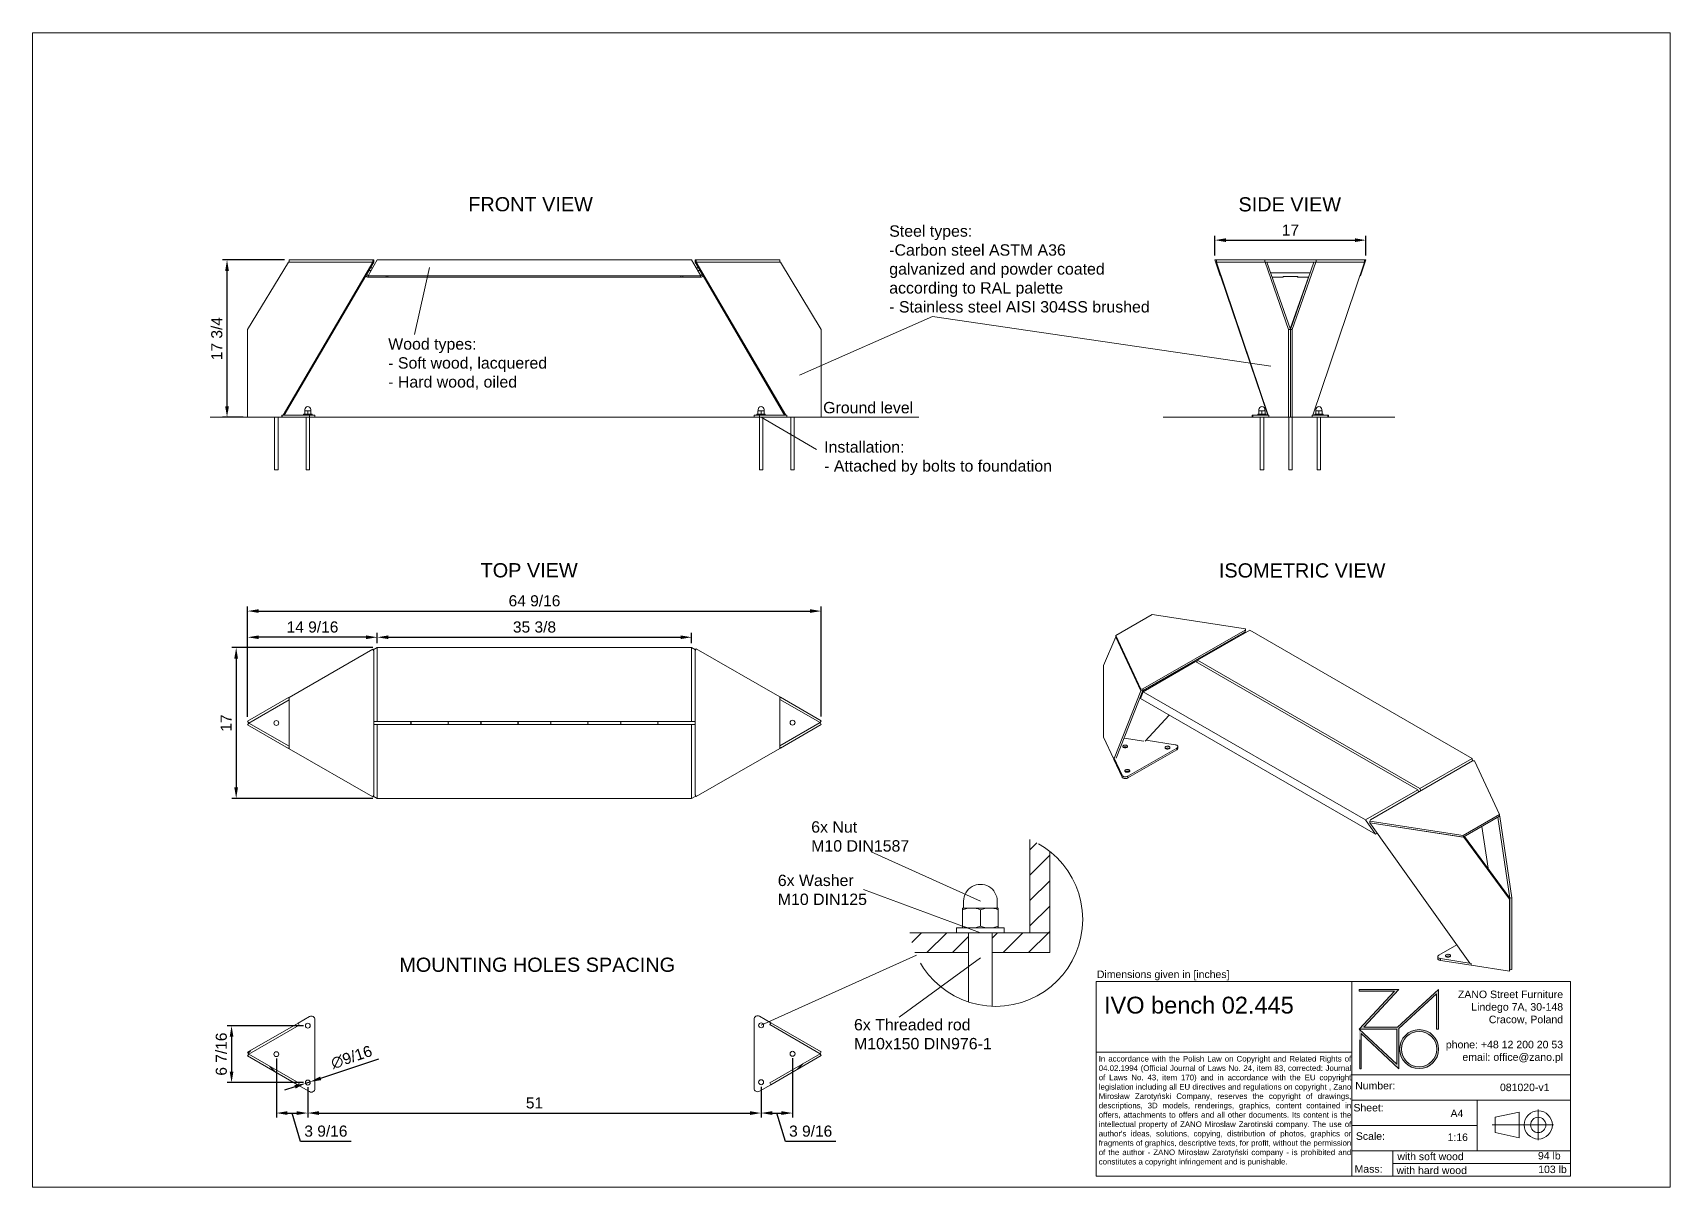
# Paper-space layout 'US' of a CAD drawing. Header units: inches. Extents: x -208 to -3, y -9 to 1.
# Drawn here: x -14.87 to -3.35, y -7.17 to 0.95 of the extents above; entities outside this region: 1.
# The model-space entities are those that its viewports show. They can reach past a viewport. Long polylines and large blocks are cut down to what shows.
import ezdxf

# ---------------------------------------------------------------- set-up
doc = ezdxf.new("R2010")
doc.units = ezdxf.units.IN
doc.linetypes.add('HIDDEN', pattern=[1.905, 1.27, -0.635])
for name, color, linetype, lineweight in [('ZANO_O', 10, 'Continuous', 0), ('ZANO_R', 7, 'Continuous', 0), ('ZANO_R_przerywana', 250, 'HIDDEN', 0), ('ZANO_W', 1, 'Continuous', 0)]:
    doc.layers.add(name, color=color, linetype=linetype, lineweight=lineweight)
doc.layers.add('ZANO_P', color=7, linetype='Continuous', lineweight=0, true_color=0xffffff)
doc.styles.get("Standard").update_dxf_attribs({"font": 'arial.ttf'})
doc.dimstyles.new('amerykanie', dxfattribs={"dimtxt": 50, "dimasz": 50, "dimexe": 0.5, "dimexo": 0.5, "dimgap": 1, "dimtad": 1, "dimdec": 0, "dimzin": 0, "dimlunit": 5, "dimtxsty": 'Standard', "dimcen": 0.09, "dimclrd": 1, "dimclre": 1, "dimclrt": 1, "dimazin": 0, "dimtfac": 1, "dimtdec": 0, "dimtmove": 0, "dimatfit": 3, "dimfxl": 1, "dimtzin": 0, "dimarcsym": 1})
pattern_1 = [(45, (-6.725, -6.371), (-7.9546, 7.9546), []), (45, (-4.074, -6.371), (-7.9546, 7.9546), []), (45, (-1.422, -6.371), (-7.9546, 7.9546), []), (45, (1.229, -6.371), (-7.9546, 7.9546), [])]
pattern_2 = [(135, (-6.725, -6.371), (-7.9546, -7.9546), []), (135, (-6.725, -3.72), (-7.9546, -7.9546), []), (135, (-6.725, -1.068), (-7.9546, -7.9546), []), (135, (-6.725, 1.583), (-7.9546, -7.9546), [])]

psp = doc.layouts.new('US')

# ---------------------------------------------------------------- texts
at = {"layer": 'ZANO_O', "attachment_point": 1}
for s, insert, char_height, width in [('FRONT VIEW', (-11.802, -0.204), 0.1, 1.04774), ('SIDE VIEW', (-6.383, -0.205), 0.1, 1.0012), ('\\pxql;Steel types:\\P-Carbon steel ASTM A36\\Pgalvanized and powder coated\\Paccording to RAL palette\\P- Stainless steel AISI 304SS brushed', (-8.84, -0.403), 0.08, 1.93979), ('\\pxql;Wood types:\\P- Soft wood, lacquered\\P- Hard wood, oiled', (-12.365, -1.198), 0.08, 1.37907), ('Ground level', (-9.305, -1.646), 0.08, 0.78457), ('\\pxql;Installation:\\P- Attached by bolts to foundation', (-9.298, -1.923), 0.08, 1.81828), ('TOP VIEW', (-11.715, -2.781), 0.1, 0.86231), ('ISOMETRIC VIEW', (-6.521, -2.782), 0.1, 1.49258), ('6x Nut \\PM10 DIN1587', (-9.389, -4.598), 0.08, 0.89262), ('6x Washer \\PM10 DIN125', (-9.624, -4.974), 0.08, 0.85429), ('MOUNTING HOLES SPACING', (-12.287, -5.558), 0.1, 2.09064), ('6x Threaded rod \\PM10x150 DIN976-1', (-9.088, -5.99), 0.08, 1.01516)]:
    psp.add_mtext(s, dxfattribs=dict(at, insert=insert, char_height=char_height, width=width))
at = {"layer": 'ZANO_R', "attachment_point": 1}
for s, insert, char_height, width in [('Dimensions given in [inches]', (-7.379, -5.649), 0.05269, 1.79436), ('\\pxql;IVO bench 02.445', (-7.329, -5.833), 0.11856, 1.7443), ('\\pxqr;ZANO Street Furniture\\PLindego 7A, 30-148\\PCracow, Poland\\P\\Pphone: +48 12 200 20 53\\Pemail: office@zano.pl', (-5.149, -5.79), 0.05298, 1.04998), ("\\pxqj;In accordance with the Polish Law on Copyright and Related Rights of 04.02.1994 (Official Journal of Laws No. 24, item 83, corrected: Journal of Laws No. 43, item 170) and in accordance with the EU copyright legislation including all EU directives and regulations on copyright , Zano Mirosław Zarotyński Company, reserves the copyright of drawings, descriptions, 3D models, renderings, graphics, content contained in offers, attachments to offers and all other documents. Its content is the intellectual property of ZANO Miroslaw Zarotinski company. The use of author's ideas, solutions, copying, distribution of photos, graphics or fragments of graphics, descriptive texts, for profit, without the permission of the author - ZANO Mirosław Zarotyński company - is prohibited and constitutes a copyright infringement and is punishable.", (-7.366, -6.25), 0.039516, 1.77136), ('Number:', (-5.562, -6.433), 0.0527, 254.32319), ('081020-v1', (-4.543, -6.445), 0.0527, 0.49653), ('Sheet:', (-5.574, -6.588), 0.0527, 254.32319), ('A4', (-4.891, -6.628), 0.0527, 0.18637), ('Scale:', (-5.557, -6.788), 0.0527, 254.32319), ('1:16', (-4.912, -6.796), 0.0527, 0.20756), ('Mass:', (-5.566, -7.019), 0.0527, 254.32319), ('with hard wood', (-5.271, -7.029), 0.05269, 0.89713), ('with soft wood', (-5.265, -6.931), 0.05269, 1.21824), ('94 lb', (-4.276, -6.926), 0.0527, 0.22908), ('103 lb', (-4.274, -7.022), 0.0527, 0.22731)]:
    psp.add_mtext(s, dxfattribs=dict(at, insert=insert, char_height=char_height, width=width))

msp = doc.modelspace()

# ---------------------------------------------------------------- blocks, each defined once
blk = doc.blocks.new('*D358')
at = {"layer": 'ZANO_W', "color": 1, "lineweight": -2}
for p, q in [((10.16, 103.71), (3.18, 103.71)), ((3.68, 87.24), (3.68, 102.46)), ((5.5, 85.99), (3.18, 85.99))]:
    blk.add_line(p, q, dxfattribs=at)
at = {"layer": 'ZANO_W', "color": 1}
for points in [[(3.89, 102.46), (3.47, 102.46), (3.68, 103.71)], [(3.47, 87.24), (3.89, 87.24), (3.68, 85.99)]]:
    blk.add_solid(points, dxfattribs=at)
at = {"layer": 'ZANO_W', "color": 1, "insert": (2.53, 94.85), "char_height": 1.25, "attachment_point": 5, "rotation": 90}
blk.add_mtext('17 3/4', dxfattribs=at)
blk = doc.blocks.new('*D359')
at = {"layer": 'ZANO_W', "color": 1, "lineweight": -2}
for p, q in [((20.59, 60.56), (20.59, 61.71)), ((21.84, 61.21), (54.73, 61.21)), ((55.98, 60.56), (55.98, 61.71))]:
    blk.add_line(p, q, dxfattribs=at)
at = {"layer": 'ZANO_W', "color": 1}
for points in [[(21.84, 61.42), (21.84, 61.01), (20.59, 61.21)], [(54.73, 61.01), (54.73, 61.42), (55.98, 61.21)]]:
    blk.add_solid(points, dxfattribs=at)
at = {"layer": 'ZANO_W', "color": 1, "insert": (38.29, 62.36), "char_height": 1.25, "attachment_point": 5}
blk.add_mtext('35 3/8', dxfattribs=at)
blk = doc.blocks.new('*D360')
at = {"layer": 'ZANO_W', "color": 1, "lineweight": -2}
for p, q in [((6, 52.26), (6, 64.66)), ((70.57, 52.3), (70.57, 64.66)), ((7.25, 64.16), (69.32, 64.16))]:
    blk.add_line(p, q, dxfattribs=at)
at = {"layer": 'ZANO_W', "color": 1}
for points in [[(7.25, 64.37), (7.25, 63.96), (6, 64.16)], [(69.32, 63.96), (69.32, 64.37), (70.57, 64.16)]]:
    blk.add_solid(points, dxfattribs=at)
at = {"layer": 'ZANO_W', "color": 1, "insert": (38.29, 65.31), "char_height": 1.25, "attachment_point": 5}
blk.add_mtext('64 9/16', dxfattribs=at)
blk = doc.blocks.new('*D361')
at = {"layer": 'ZANO_W', "color": 1, "lineweight": -2}
for p, q in [((20.09, 60.06), (4.21, 60.06)), ((4.71, 58.81), (4.71, 44.3)), ((20.09, 43.05), (4.21, 43.05))]:
    blk.add_line(p, q, dxfattribs=at)
at = {"layer": 'ZANO_W', "color": 1}
for points in [[(4.91, 58.81), (4.5, 58.81), (4.71, 60.06)], [(4.5, 44.3), (4.91, 44.3), (4.71, 43.05)]]:
    blk.add_solid(points, dxfattribs=at)
at = {"layer": 'ZANO_W', "color": 1, "insert": (3.58, 51.55), "char_height": 1.25, "attachment_point": 5, "rotation": 90}
blk.add_mtext('17', dxfattribs=at)
blk = doc.blocks.new('*D362')
at = {"layer": 'ZANO_W', "color": 1, "lineweight": -2}
for p, q in [((20.73, 13.68), (14.22, 11.53)), ((12.51, 10.97), (13.04, 11.14)), ((11.33, 10.58), (10.14, 10.19))]:
    blk.add_line(p, q, dxfattribs=at)
at = {"layer": 'ZANO_W', "color": 1}
for points in [[(14.16, 11.73), (14.29, 11.33), (13.04, 11.14)], [(11.39, 10.38), (11.26, 10.77), (12.51, 10.97)]]:
    blk.add_solid(points, dxfattribs=at)
at = {"layer": 'ZANO_W', "color": 1, "insert": (17.7, 13.91), "char_height": 1.25, "attachment_point": 5, "rotation": 18.2447}
blk.add_mtext('∅9/16', dxfattribs=at)
blk = doc.blocks.new('*D363')
at = {"layer": 'ZANO_W', "color": 1, "lineweight": -2}
for p, q in [((12.27, 17.46), (3.69, 17.46)), ((4.19, 16.21), (4.19, 12.3)), ((12.27, 11.05), (3.69, 11.05))]:
    blk.add_line(p, q, dxfattribs=at)
at = {"layer": 'ZANO_W', "color": 1}
for points in [[(4.4, 16.21), (3.98, 16.21), (4.19, 17.46)], [(3.98, 12.3), (4.4, 12.3), (4.19, 11.05)]]:
    blk.add_solid(points, dxfattribs=at)
at = {"layer": 'ZANO_W', "color": 1, "insert": (3.04, 14.26), "char_height": 1.25, "attachment_point": 5, "rotation": 90}
blk.add_mtext('6 7/16', dxfattribs=at)
blk = doc.blocks.new('*D364')
at = {"layer": 'ZANO_W', "color": 1, "lineweight": -2}
for p, q in [((9.23, 13.76), (9.23, 7.12)), ((12.77, 10.55), (12.77, 7.12)), ((10.48, 7.62), (11.52, 7.62)), ((11.96, 4.43), (11, 7.62)), ((17.66, 4.43), (11.96, 4.43))]:
    blk.add_line(p, q, dxfattribs=at)
at = {"layer": 'ZANO_W', "color": 1}
for points in [[(10.48, 7.83), (10.48, 7.41), (9.23, 7.62)], [(11.52, 7.41), (11.52, 7.83), (12.77, 7.62)]]:
    blk.add_solid(points, dxfattribs=at)
at = {"layer": 'ZANO_W', "color": 1, "insert": (14.81, 5.58), "char_height": 1.25, "attachment_point": 5}
blk.add_mtext('3 9/16', dxfattribs=at)
blk = doc.blocks.new('*D365')
at = {"layer": 'ZANO_W', "color": 1, "lineweight": -2}
for p, q in [((12.77, 10.55), (12.77, 7.12)), ((63.8, 10.59), (63.8, 7.12)), ((14.02, 7.62), (62.55, 7.62))]:
    blk.add_line(p, q, dxfattribs=at)
at = {"layer": 'ZANO_W', "color": 1}
for points in [[(14.02, 7.83), (14.02, 7.41), (12.77, 7.62)], [(62.55, 7.41), (62.55, 7.83), (63.8, 7.62)]]:
    blk.add_solid(points, dxfattribs=at)
at = {"layer": 'ZANO_W', "color": 1, "insert": (38.29, 8.76), "char_height": 1.25, "attachment_point": 5}
blk.add_mtext('51', dxfattribs=at)
blk = doc.blocks.new('*D366')
at = {"layer": 'ZANO_W', "color": 1, "lineweight": -2}
for p, q in [((67.34, 13.8), (67.34, 7.12)), ((63.8, 10.59), (63.8, 7.12)), ((65.05, 7.62), (66.09, 7.62)), ((66.53, 4.43), (65.57, 7.62)), ((72.23, 4.43), (66.53, 4.43))]:
    blk.add_line(p, q, dxfattribs=at)
at = {"layer": 'ZANO_W', "color": 1}
for points in [[(65.05, 7.83), (65.05, 7.41), (63.8, 7.62)], [(66.09, 7.41), (66.09, 7.83), (67.34, 7.62)]]:
    blk.add_solid(points, dxfattribs=at)
at = {"layer": 'ZANO_W', "color": 1, "insert": (69.38, 5.58), "char_height": 1.25, "attachment_point": 5}
blk.add_mtext('3 9/16', dxfattribs=at)
blk = doc.blocks.new('*D367')
at = {"layer": 'ZANO_W', "color": 1, "lineweight": -2}
for p, q in [((114.88, 104.21), (114.88, 106.44)), ((116.13, 105.94), (130.64, 105.94)), ((131.89, 104.21), (131.89, 106.44))]:
    blk.add_line(p, q, dxfattribs=at)
at = {"layer": 'ZANO_W', "color": 1}
for points in [[(116.13, 106.15), (116.13, 105.73), (114.88, 105.94)], [(130.64, 105.73), (130.64, 106.15), (131.89, 105.94)]]:
    blk.add_solid(points, dxfattribs=at)
at = {"layer": 'ZANO_W', "color": 1, "insert": (123.38, 107.07), "char_height": 1.25, "attachment_point": 5}
blk.add_mtext('17', dxfattribs=at)
blk = doc.blocks.new('*D368')
at = {"layer": 'ZANO_W', "color": 1, "lineweight": -2}
for p, q in [((6, 52.26), (6, 61.71)), ((19.34, 61.21), (7.25, 61.21)), ((20.59, 60.56), (20.59, 61.71))]:
    blk.add_line(p, q, dxfattribs=at)
at = {"layer": 'ZANO_W', "color": 1}
for points in [[(7.25, 61.42), (7.25, 61.01), (6, 61.21)], [(19.34, 61.01), (19.34, 61.42), (20.59, 61.21)]]:
    blk.add_solid(points, dxfattribs=at)
at = {"layer": 'ZANO_W', "color": 1, "insert": (13.3, 62.36), "char_height": 1.25, "attachment_point": 5}
blk.add_mtext('14 9/16', dxfattribs=at)

# ---------------------------------------------------------------- dimensions: what is measured, and where the dimension line sits
at = {"layer": 'ZANO_W'}
for base, p1, p2, picture, middle in [((131.88697, 105.94101), (114.87975, 103.70699), (131.88697, 103.70699), '*D367', (123.38336, 107.06857)), ((70.56939, 64.1635), (6.00239, 51.75783), (70.56939, 51.7972), '*D360', (38.28589, 65.30982)), ((6.00239, 61.21496), (20.58935, 60.05688), (6.00239, 51.75783), '*D368', (13.29587, 62.36128)), ((55.98244, 61.21496), (20.58935, 60.05688), (55.98244, 60.05688), '*D359', (38.28589, 62.3617)), ((12.77396, 7.62156), (9.23079, 14.25905), (12.77396, 11.05409), '*D364', (12.45945, 5.57807)), ((67.341, 7.62156), (63.79783, 11.09346), (67.341, 14.29842), '*D366', (67.02648, 5.57807)), ((63.79783, 7.62156), (12.77396, 11.05409), (63.79783, 11.09346), '*D365', (38.28589, 8.75977))]:
    dim = msp.add_linear_dim(base=base, p1=p1, p2=p2, dimstyle='amerykanie', override={"dimtxt": 1.25, "dimasz": 1.25, "dimgap": 0.5, "dimdec": 4, "dimaunit": 1, "dimadec": 1, "dimtdec": 4, "dimtmove": 1, "dimfrac": 2}, dxfattribs=at)
    dim.commit()
    dim.dimension.update_dxf_attribs({"geometry": picture, "text_midpoint": middle})
for base, p1, p2, picture, middle in [((3.6813, 103.70699), (6.00239, 85.98702), (10.65702, 103.70699), '*D358', (2.53456, 94.847)), ((4.70569, 43.04966), (20.58935, 60.05688), (20.58935, 43.04966), '*D361', (3.57813, 51.55327)), ((4.18775, 11.05409), (12.77396, 17.464), (12.77396, 11.05409), '*D363', (3.04143, 14.25905))]:
    dim = msp.add_linear_dim(base=base, p1=p1, p2=p2, angle=90, dimstyle='amerykanie', override={"dimtxt": 1.25, "dimasz": 1.25, "dimgap": 0.5, "dimdec": 4, "dimaunit": 1, "dimadec": 1, "dimtdec": 4, "dimtmove": 1, "dimfrac": 2}, dxfattribs=at)
    dim.commit()
    dim.dimension.update_dxf_attribs({"geometry": picture, "text_midpoint": middle})
dim = msp.add_diameter_dim_2p(p1=(12.51224, 10.96782), p2=(13.03569, 11.14037), dimstyle='amerykanie', override={"dimtxt": 1.25, "dimasz": 1.25, "dimgap": 0.5, "dimdec": 4, "dimaunit": 1, "dimadec": 1, "dimtdec": 4, "dimtmove": 1, "dimfrac": 2}, dxfattribs=at)
dim.commit()
dim.dimension.update_dxf_attribs({"geometry": '*D362', "text_midpoint": (17.70484, 13.91482)})

# ---------------------------------------------------------------- hatches: boundary and pattern name
at = {"layer": 'ZANO_R'}
h = msp.add_hatch(dxfattribs=at)
h.set_pattern_fill('DIN 201 stal i żeliwo stalowe', color=256, scale=0.590528, style=0, pattern_type=2)
h.set_pattern_definition(pattern_1)
h.paths.add_polyline_path([(11.80105, 17.53871), (11.68294, 17.74328), (6.00239, 14.46361), (6.1205, 14.25905)], flags=0)
h = msp.add_hatch(dxfattribs=at)
h.set_pattern_fill('DIN 201 stal i żeliwo stalowe', color=256, scale=0.590528, angle=90, style=0, pattern_type=2)
h.set_pattern_definition(pattern_2)
h.paths.add_polyline_path([(64.88884, 17.78265), (64.77074, 17.57808), (70.45129, 14.29842), (70.56939, 14.50298)], flags=0)
h = msp.add_hatch(dxfattribs=at)
h.set_pattern_fill('DIN 201 stal i żeliwo stalowe', color=256, scale=0.590528, angle=90, style=0, pattern_type=2)
h.set_pattern_definition(pattern_2)
h.paths.add_polyline_path([(11.68294, 10.77481), (11.80105, 10.97938), (6.1205, 14.25905), (6.00239, 14.05448)], flags=0)
h = msp.add_hatch(dxfattribs=at)
h.set_pattern_fill('DIN 201 stal i żeliwo stalowe', color=256, scale=0.590528, style=0, pattern_type=2)
h.set_pattern_definition(pattern_1)
h.paths.add_polyline_path([(64.77074, 11.01875), (64.88884, 10.81418), (70.56939, 14.09385), (70.45129, 14.29842)], flags=0)

# ---------------------------------------------------------------- linework, layer by layer
for p, q in [((10.59796, 103.47078), (6.00239, 95.8923)), ((10.00293, 86.22323), (20.07794, 103.47078)), ((10.12344, 86.22735), (20.19604, 103.47078)), ((20.07794, 103.47078), (10.59796, 103.47078)), ((10.65702, 103.70699), (10.65702, 103.47078)), ((10.65702, 103.70699), (20.07794, 103.70699)), ((10.65702, 103.47078), (20.07794, 103.47078)), ((20.17258, 103.40831), (19.4484, 102.17249)), ((20.58935, 103.70699), (19.56652, 101.9354)), ((20.07794, 103.70699), (20.07794, 103.47078)), ((20.07794, 103.70699), (20.19604, 103.70699)), ((20.07794, 103.47078), (20.19604, 103.47078)), ((20.17258, 103.40831), (20.16288, 103.414)), ((20.19604, 103.70699), (20.19604, 103.47078)), ((55.98244, 103.70699), (20.58935, 103.70699)), ((57.00527, 101.9354), (55.98244, 103.70699)), ((56.37575, 103.70699), (56.37575, 103.47078)), ((56.37575, 103.70699), (56.49385, 103.70699)), ((66.44835, 86.22735), (56.37575, 103.47078)), ((56.37575, 103.47078), (56.49385, 103.47078)), ((56.39921, 103.40831), (56.40891, 103.414)), ((56.39921, 103.40831), (57.12339, 102.17249)), ((56.49385, 103.70699), (56.49385, 103.47078)), ((56.49385, 103.70699), (65.91477, 103.70699)), ((66.56886, 86.22323), (56.49385, 103.47078)), ((56.49385, 103.47078), (65.97383, 103.47078)), ((56.49385, 103.47078), (65.91477, 103.47078)), ((65.91477, 103.70699), (65.91477, 103.47078)), ((65.97383, 103.47078), (70.56939, 95.8923)), ((114.87975, 103.70699), (115.05228, 103.70699)), ((115.48976, 101.9354), (114.87975, 103.70699)), ((115.05228, 103.70699), (115.05228, 103.47078)), ((115.05228, 103.70699), (120.49145, 103.70699)), ((120.86909, 86.22323), (115.05228, 103.47078)), ((115.05228, 103.47078), (120.52555, 103.47078)), ((115.05228, 103.47078), (120.49145, 103.47078)), ((120.49145, 103.70699), (120.49145, 103.47078)), ((120.49145, 103.70699), (126.27528, 103.70699)), ((120.52555, 103.47078), (123.1788, 95.8923)), ((120.62783, 103.47078), (120.52555, 103.47078)), ((120.62783, 103.47078), (126.1389, 103.47078)), ((120.73011, 103.47078), (123.38336, 95.8923)), ((126.03662, 103.47078), (123.38336, 95.8923)), ((126.24118, 103.47078), (123.58793, 95.8923)), ((125.89764, 86.22323), (131.71445, 103.47078)), ((126.24118, 103.47078), (126.1389, 103.47078)), ((131.71445, 103.47078), (126.24118, 103.47078)), ((126.27528, 103.70699), (126.27528, 103.47078)), ((126.27528, 103.70699), (131.71445, 103.70699)), ((126.27528, 103.47078), (131.71445, 103.47078)), ((131.88697, 103.70699), (131.27697, 101.9354)), ((131.71445, 103.70699), (131.88697, 103.70699)), ((131.71445, 103.70699), (131.71445, 103.47078)), ((19.4484, 102.17249), (19.4404, 102.17718)), ((19.66148, 102.50725), (19.4677, 102.17161)), ((57.00527, 101.9354), (19.56652, 101.9354)), ((19.58427, 101.9354), (19.58427, 101.77793)), ((21.59363, 101.77793), (19.58427, 101.77793)), ((19.66148, 102.50725), (19.83422, 102.80645)), ((19.66148, 102.50725), (19.89668, 102.50725)), ((19.83422, 102.80645), (20.06942, 102.80645)), ((21.59363, 101.77793), (21.59363, 101.9354)), ((21.79047, 101.77793), (21.59363, 101.77793)), ((21.79047, 101.9354), (21.79047, 101.77793)), ((21.79047, 101.77793), (54.78132, 101.77793)), ((54.78132, 101.77793), (54.78132, 101.9354)), ((54.97816, 101.77793), (54.78132, 101.77793)), ((54.97816, 101.9354), (54.97816, 101.77793)), ((54.97816, 101.77793), (56.98752, 101.77793)), ((56.50237, 102.80645), (56.73757, 102.80645)), ((56.67511, 102.50725), (56.91031, 102.50725)), ((56.91031, 102.50725), (56.73757, 102.80645)), ((56.91031, 102.50725), (57.10409, 102.17161)), ((56.98752, 101.9354), (56.98752, 101.77793)), ((57.12339, 102.17249), (57.13139, 102.17718)), ((115.57009, 101.9354), (115.48976, 101.9354)), ((120.82833, 86.22735), (115.53072, 101.9354)), ((121.15677, 102.25211), (125.60996, 102.25211)), ((121.32278, 101.77793), (122.55662, 101.77793)), ((122.55662, 101.85666), (124.2101, 101.85666)), ((122.55662, 101.85666), (122.55662, 101.77793)), ((125.40458, 101.77793), (123.36368, 95.94852)), ((124.17073, 101.85666), (124.17073, 101.77793)), ((124.2101, 101.77793), (124.17073, 101.77793)), ((124.2101, 101.77793), (124.2101, 101.85666)), ((124.2101, 101.77793), (125.44394, 101.77793)), ((131.27697, 101.9354), (131.19663, 101.9354)), ((6.00239, 95.8923), (6.00239, 85.98702)), ((70.56939, 95.8923), (70.56939, 85.98702)), ((123.1788, 95.8923), (123.1788, 85.98702)), ((123.38336, 95.8923), (123.1788, 95.8923)), ((123.58793, 95.8923), (123.38336, 95.8923)), ((123.38336, 95.8923), (123.38336, 85.98702)), ((123.58793, 95.8923), (123.58793, 85.98702)), ((12.41965, 86.68781), (12.41965, 86.71945)), ((12.5968, 86.71945), (12.41965, 86.71945)), ((12.41965, 86.68781), (12.41965, 86.35741)), ((12.43933, 86.85724), (12.43933, 86.7293)), ((12.95112, 86.71945), (12.5968, 86.71945)), ((12.77396, 86.68781), (12.77396, 86.35741)), ((13.12828, 86.71945), (12.95112, 86.71945)), ((13.1086, 86.7293), (13.1086, 86.85724)), ((13.12828, 86.68781), (13.12828, 86.71945)), ((13.12828, 86.68781), (13.12828, 86.35741)), ((63.44351, 86.68781), (63.44351, 86.71945)), ((63.62067, 86.71945), (63.44351, 86.71945)), ((63.44351, 86.68781), (63.44351, 86.35741)), ((63.46319, 86.85724), (63.46319, 86.7293)), ((63.97498, 86.71945), (63.62067, 86.71945)), ((63.79783, 86.68781), (63.79783, 86.35741)), ((64.15214, 86.71945), (63.97498, 86.71945)), ((64.13246, 86.7293), (64.13246, 86.85724)), ((64.15214, 86.68781), (64.15214, 86.71945)), ((64.15214, 86.68781), (64.15214, 86.35741)), ((119.82409, 86.68781), (119.82409, 86.71945)), ((120.00125, 86.71945), (119.82409, 86.71945)), ((119.82409, 86.68781), (119.82409, 86.35741)), ((119.84378, 86.85724), (119.84378, 86.7293)), ((120.35557, 86.71945), (120.00125, 86.71945)), ((120.17841, 86.68781), (120.17841, 86.35741)), ((120.53273, 86.71945), (120.35557, 86.71945)), ((120.51304, 86.7293), (120.51304, 86.85724)), ((120.53273, 86.68781), (120.53273, 86.71945)), ((120.53273, 86.68781), (120.53273, 86.35741)), ((126.234, 86.68781), (126.234, 86.71945)), ((126.41116, 86.71945), (126.234, 86.71945)), ((126.234, 86.68781), (126.234, 86.35741)), ((126.25369, 86.85724), (126.25369, 86.7293)), ((126.76548, 86.71945), (126.41116, 86.71945)), ((126.58832, 86.68781), (126.58832, 86.35741)), ((126.94263, 86.71945), (126.76548, 86.71945)), ((126.92295, 86.7293), (126.92295, 86.85724)), ((126.94263, 86.68781), (126.94263, 86.71945)), ((126.94263, 86.68781), (126.94263, 86.35741)), ((6.00239, 85.98702), (9.86495, 85.98702)), ((10.00293, 86.22323), (9.86495, 86.22323)), ((9.86495, 86.22323), (9.86495, 85.98702)), ((9.86495, 85.98702), (9.98305, 85.98702)), ((9.87575, 86.22735), (9.87575, 85.99114)), ((9.87575, 86.22735), (12.97081, 86.22735)), ((9.87575, 85.99114), (12.97081, 85.99114)), ((9.98305, 85.99114), (9.98305, 85.98702)), ((12.30154, 86.32577), (12.30154, 86.22735)), ((13.24639, 86.32577), (12.30154, 86.32577)), ((12.41965, 86.32577), (12.41965, 86.35741)), ((12.97081, 85.99114), (12.97081, 86.22735)), ((12.97081, 86.22735), (13.56133, 86.22735)), ((13.56133, 85.99114), (12.97081, 85.99114)), ((13.12828, 86.32577), (13.12828, 86.35741)), ((13.24639, 86.22735), (13.24639, 86.32577)), ((13.56133, 86.22735), (13.56133, 85.99114)), ((63.01045, 85.99114), (63.01045, 86.22735)), ((63.01045, 86.22735), (63.60098, 86.22735)), ((63.60098, 85.99114), (63.01045, 85.99114)), ((63.3254, 86.32577), (63.3254, 86.22735)), ((64.27025, 86.32577), (63.3254, 86.32577)), ((63.44351, 86.32577), (63.44351, 86.35741)), ((63.60098, 86.22735), (63.60098, 85.99114)), ((63.60098, 86.22735), (66.69603, 86.22735)), ((63.60098, 85.99114), (66.69603, 85.99114)), ((64.15214, 86.32577), (64.15214, 86.35741)), ((64.27025, 86.22735), (64.27025, 86.32577)), ((66.56886, 86.22323), (66.70684, 86.22323)), ((66.58874, 85.99114), (66.58874, 85.98702)), ((66.58874, 85.98702), (66.70684, 85.98702)), ((66.69603, 86.22735), (66.69603, 85.99114)), ((66.70684, 86.22323), (66.70684, 85.98702)), ((70.56939, 85.98702), (66.70684, 85.98702)), ((119.06347, 86.22735), (119.06347, 85.99114)), ((119.06347, 86.22735), (119.10284, 86.22735)), ((119.10284, 85.99114), (119.06347, 85.99114)), ((119.10284, 86.22735), (119.10284, 85.99114)), ((119.10284, 86.22735), (119.15558, 86.22735)), ((119.15558, 85.99114), (119.10284, 85.99114)), ((119.15558, 86.22735), (119.15558, 85.99114)), ((119.15558, 86.22735), (120.94251, 86.22735)), ((119.15558, 85.99114), (120.94251, 85.99114)), ((119.70599, 86.32577), (119.70599, 86.22735)), ((120.65083, 86.32577), (119.70599, 86.32577)), ((119.82409, 86.32577), (119.82409, 86.35741)), ((120.53273, 86.32577), (120.53273, 86.35741)), ((120.65083, 86.22735), (120.65083, 86.32577)), ((120.86909, 86.22323), (120.94875, 86.22323)), ((120.90938, 85.99114), (120.90938, 85.98702)), ((120.90938, 85.98702), (120.94875, 85.98702)), ((120.94251, 86.22735), (120.94251, 85.99114)), ((120.94251, 85.99114), (120.94875, 85.99114)), ((120.94875, 86.22323), (120.94875, 85.98702)), ((123.1788, 85.98702), (120.94875, 85.98702)), ((123.38336, 85.98702), (123.1788, 85.98702)), ((123.58793, 85.98702), (123.38336, 85.98702)), ((123.58793, 85.98702), (125.81797, 85.98702)), ((125.89764, 86.22323), (125.81797, 86.22323)), ((125.81797, 86.22323), (125.81797, 85.98702)), ((125.81797, 85.99114), (125.82421, 85.99114)), ((125.82421, 86.22735), (125.82421, 85.99114)), ((125.82421, 86.22735), (127.61114, 86.22735)), ((125.82421, 85.99114), (127.61114, 85.99114)), ((126.1159, 86.32577), (126.1159, 86.22735)), ((127.06074, 86.32577), (126.1159, 86.32577)), ((126.234, 86.32577), (126.234, 86.35741)), ((126.94263, 86.32577), (126.94263, 86.35741)), ((127.06074, 86.22735), (127.06074, 86.32577)), ((127.61114, 85.99114), (127.61114, 86.22735)), ((127.61114, 86.22735), (127.66389, 86.22735)), ((127.66389, 85.99114), (127.61114, 85.99114)), ((127.66389, 85.99114), (127.66389, 86.22735)), ((107.8324, 63.78554), (103.74262, 61.42456)), ((118.34007, 62.16017), (107.8324, 63.78554)), ((103.72497, 61.26971), (102.35154, 58.04057)), ((103.72497, 61.26971), (103.74262, 61.27243)), ((106.55814, 55.16573), (103.72497, 61.26971)), ((103.74262, 61.42456), (106.55814, 55.35861)), ((103.74262, 61.42456), (103.74262, 61.23168)), ((103.74262, 61.23168), (106.55814, 55.16573)), ((106.7863, 55.3939), (118.27893, 62.02846)), ((106.7863, 55.20103), (118.27893, 61.83558)), ((118.19518, 61.75538), (106.83687, 55.19837)), ((118.82369, 62.02184), (112.92208, 58.61491)), ((118.19518, 61.75538), (118.00891, 61.55148)), ((118.03297, 61.56537), (118.27893, 61.83558)), ((118.19518, 61.75538), (118.17779, 61.77719)), ((118.27893, 62.02846), (118.34007, 62.16017)), ((118.27893, 62.02846), (118.27893, 61.83558)), ((118.27893, 61.83558), (118.34007, 61.9673)), ((118.34007, 62.16017), (118.34007, 61.9673)), ((118.82369, 62.02184), (143.85038, 47.57423)), ((20.07794, 59.88435), (10.65702, 54.44518)), ((20.19604, 59.67978), (20.07794, 59.88435)), ((20.13483, 59.7858), (20.58935, 60.05688)), ((20.19604, 43.42675), (20.19604, 59.67978)), ((20.58935, 60.05688), (20.58935, 51.71074)), ((20.58935, 60.05688), (55.98244, 60.05688)), ((55.98244, 51.71074), (55.98244, 60.05688)), ((55.98244, 60.05688), (56.42005, 59.79589)), ((56.49385, 59.92372), (56.37575, 59.71915)), ((56.37575, 59.71915), (56.37575, 43.46612)), ((65.91477, 54.48455), (56.49385, 59.92372)), ((102.35154, 58.04057), (102.35154, 49.9525)), ((112.69938, 58.48635), (106.79777, 55.07942)), ((137.72607, 44.03875), (112.69938, 58.48635)), ((112.92208, 58.61491), (112.79352, 58.432)), ((112.92208, 58.61491), (137.94877, 44.16731)), ((106.55814, 55.35861), (106.7863, 55.3939)), ((106.55814, 55.35861), (106.55814, 55.16573)), ((106.7863, 55.3939), (106.7863, 55.20103)), ((10.59796, 54.41108), (6.00239, 51.75783)), ((10.65702, 54.17243), (6.1205, 51.55327)), ((10.65702, 54.44518), (10.59796, 54.41108)), ((10.65702, 54.3088), (10.59796, 54.41108)), ((10.65702, 54.44518), (10.65702, 48.66135)), ((65.91477, 54.48455), (65.97383, 54.45045)), ((65.91477, 48.70072), (65.91477, 54.48455)), ((65.97383, 54.45045), (65.91477, 54.34817)), ((65.91477, 54.21179), (70.45129, 51.59264)), ((65.97383, 54.45045), (70.56939, 51.7972)), ((103.54714, 47.56951), (106.55814, 55.16573)), ((103.77602, 47.60662), (106.7863, 55.20103)), ((106.79777, 55.07942), (106.50586, 54.29938)), ((132.97905, 39.01673), (106.50586, 54.29938)), ((106.55814, 55.16573), (106.7863, 55.20103)), ((106.6204, 54.65553), (106.58679, 54.69768)), ((106.83687, 55.19837), (106.6204, 54.65553)), ((106.6443, 54.66933), (106.6204, 54.65553)), ((131.82446, 40.63182), (106.79777, 55.07942)), ((106.83687, 55.19837), (106.81948, 55.22018)), ((6.1205, 51.55327), (6.00239, 51.75783)), ((20.58935, 51.71074), (20.19604, 51.71074)), ((20.58935, 51.71074), (55.98244, 51.71074)), ((56.37575, 51.71074), (55.98244, 51.71074)), ((70.56939, 51.7972), (70.45129, 51.59264)), ((107.0444, 49.49342), (109.72662, 52.44008)), ((6.00239, 51.3487), (6.1205, 51.55327)), ((10.59796, 48.69545), (6.00239, 51.3487)), ((10.65702, 48.93411), (6.1205, 51.55327)), ((20.19604, 51.39579), (20.58935, 51.39579)), ((20.58935, 51.39579), (20.58935, 43.04966)), ((55.98244, 51.39579), (20.58935, 51.39579)), ((55.98244, 43.04966), (55.98244, 51.39579)), ((55.98244, 51.39579), (56.37575, 51.39579)), ((65.91477, 48.97348), (70.45129, 51.59264)), ((65.97383, 48.73482), (70.56939, 51.38807)), ((70.45129, 51.59264), (70.56939, 51.38807)), ((102.35154, 49.9525), (103.5059, 47.46548)), ((106.89988, 49.51577), (104.66952, 49.86077)), ((10.59796, 48.69545), (10.65702, 48.79773)), ((10.65702, 48.66135), (10.59796, 48.69545)), ((10.65702, 48.66135), (20.07794, 43.22218)), ((56.49385, 43.26155), (65.91477, 48.70072)), ((65.91477, 48.8371), (65.97383, 48.73482)), ((65.91477, 48.70072), (65.97383, 48.73482)), ((105.09276, 45.56003), (110.58958, 48.73328)), ((105.09276, 45.36716), (110.58958, 48.5404)), ((110.41309, 49.11351), (107.15705, 49.61717)), ((110.58958, 48.5404), (110.58958, 48.73328)), ((110.70489, 48.70111), (110.70489, 48.89398)), ((103.54714, 47.56951), (103.5059, 47.65835)), ((103.5059, 47.65835), (103.5059, 47.46548)), ((103.5059, 47.46548), (103.50913, 47.46598)), ((103.50913, 47.65476), (104.43411, 45.66191)), ((103.50913, 47.65476), (103.50913, 47.46188)), ((103.50913, 47.46188), (104.43411, 45.46904)), ((143.88968, 47.27583), (132.39705, 40.64127)), ((137.94877, 44.16731), (143.85038, 47.57423)), ((143.85038, 47.57423), (143.89156, 47.27612)), ((144.11785, 47.31112), (143.88968, 47.27583)), ((146.93337, 41.24517), (144.11785, 47.31112)), ((104.43411, 45.46904), (104.43411, 45.66191)), ((105.09276, 45.56003), (105.09276, 45.36716)), ((20.07794, 43.22218), (20.19604, 43.42675)), ((20.58935, 43.04966), (20.13483, 43.32073)), ((55.98244, 43.04966), (20.58935, 43.04966)), ((56.45387, 43.33081), (55.98244, 43.04966)), ((56.37575, 43.46612), (56.49385, 43.26155)), ((131.82446, 40.63182), (137.72607, 44.03875)), ((137.72607, 44.03875), (137.82785, 43.77641)), ((138.05056, 43.90497), (137.94877, 44.16731)), ((132.97905, 39.01673), (131.82446, 40.63182)), ((132.39705, 40.64127), (132.33592, 40.50955)), ((142.84359, 38.88419), (146.93337, 41.24517)), ((142.84359, 38.69131), (146.93337, 41.05229)), ((146.72952, 40.93461), (148.09628, 31.83184)), ((146.95102, 41.01427), (146.83694, 40.99662)), ((146.93337, 41.24517), (146.93337, 41.05229)), ((146.93337, 41.05229), (146.95102, 41.01427)), ((146.95102, 41.01427), (148.32444, 31.86714)), ((132.33592, 40.50955), (142.84359, 38.88419)), ((132.33592, 40.50955), (132.33592, 40.31668)), ((143.57313, 24.49514), (132.33592, 40.31668)), ((132.33592, 40.31668), (142.90945, 38.68112)), ((132.33592, 40.31668), (142.84359, 38.69131)), ((133.17773, 39.13143), (132.97905, 39.01673)), ((142.84359, 38.88419), (142.84359, 38.69131)), ((142.94002, 38.74698), (142.90945, 38.68112)), ((142.99545, 38.77898), (148.09628, 31.83184)), ((145.6305, 35.19015), (144.9408, 39.90201)), ((94.05904, 38.43106), (94.05904, 27.9223)), ((94.05904, 37.28423), (94.83372, 38.05892)), ((96.28762, 37.10512), (96.28762, 27.9223)), ((142.90945, 38.68112), (148.03514, 31.70013)), ((94.05904, 34.42519), (96.28762, 36.65378)), ((94.05904, 31.56615), (96.28762, 33.79474)), ((86.59328, 31.48804), (86.59328, 30.76375)), ((90.38187, 30.76375), (90.38187, 31.48804)), ((148.09628, 31.83184), (148.03514, 31.70013)), ((148.03514, 31.70013), (148.03514, 23.61206)), ((148.32444, 31.86714), (148.09628, 31.83184)), ((148.09628, 31.83184), (148.09628, 23.74377)), ((148.32444, 31.86714), (148.32444, 23.77907)), ((86.48185, 30.52889), (86.48185, 30.70804)), ((87.4847, 30.70804), (86.48185, 30.70804)), ((86.48185, 30.52889), (86.97317, 30.65887)), ((86.48185, 30.52889), (86.48185, 28.65859)), ((86.97317, 30.65887), (87.4847, 30.70804)), ((89.49043, 30.70804), (87.4847, 30.70804)), ((88.48757, 30.52889), (88.9789, 30.65887)), ((88.48757, 30.52889), (88.48757, 28.65859)), ((88.9789, 30.65887), (89.49043, 30.70804)), ((90.4933, 30.70804), (89.49043, 30.70804)), ((90.4933, 30.52889), (90.4933, 30.70804)), ((90.4933, 30.52889), (90.4933, 28.65859)), ((94.05904, 28.70711), (96.28762, 30.9357)), ((80.53009, 27.9273), (87.15042, 27.9223)), ((80.76079, 26.84503), (81.84282, 27.92705)), ((82.46852, 25.69372), (84.6993, 27.9245)), ((85.81327, 28.47945), (85.81327, 27.92231)), ((91.16187, 28.47945), (85.81327, 28.47945)), ((91.16187, 27.92231), (85.81327, 27.92231)), ((86.48185, 28.47945), (86.48185, 28.65859)), ((87.15042, 25.69372), (87.15042, 27.9223)), ((87.15042, 27.9223), (87.15042, 20.12033)), ((87.99625, 28.52862), (87.4847, 28.47945)), ((88.48757, 28.65859), (87.99625, 28.52862)), ((90.00196, 28.52862), (89.49043, 28.47945)), ((89.82473, 25.69372), (89.82473, 27.9223)), ((89.82473, 27.9223), (96.28762, 27.9223)), ((89.82473, 27.9223), (89.82473, 19.63795)), ((89.82473, 27.33184), (90.41519, 27.9223)), ((90.4933, 28.65859), (90.00196, 28.52862)), ((90.4933, 28.47945), (90.4933, 28.65859)), ((91.04564, 25.69372), (93.27423, 27.9223)), ((91.16187, 27.92231), (91.16187, 28.47945)), ((93.90468, 25.69372), (96.13327, 27.9223)), ((96.28762, 27.9223), (94.05904, 27.9223)), ((96.13327, 27.9223), (96.28762, 28.07666)), ((85.32756, 25.69372), (87.15042, 27.51658)), ((142.10808, 26.55786), (140.08641, 25.39077)), ((87.15042, 25.69372), (81.10987, 25.69372)), ((96.28762, 25.69372), (89.82473, 25.69372)), ((139.9711, 25.23007), (139.9711, 25.03719)), ((140.26289, 25.01054), (143.71497, 24.47656)), ((140.26289, 25.01054), (140.26289, 24.81767)), ((140.26289, 24.81767), (143.71497, 24.28368)), ((140.93046, 25.26733), (140.90615, 25.25127)), ((143.57313, 24.49514), (143.72703, 24.47133)), ((143.71497, 24.47656), (143.71497, 24.28368)), ((143.71497, 24.28368), (143.72703, 24.30966)), ((143.72703, 24.47133), (143.72703, 24.27845)), ((148.03514, 23.61206), (143.72703, 24.27845)), ((148.09628, 23.74377), (148.03514, 23.61206)), ((148.09628, 23.94002), (148.09628, 23.74714)), ((148.32444, 23.77907), (148.09628, 23.74377)), ((12.97081, 18.48683), (11.68294, 17.74328)), ((64.88884, 17.78265), (63.60098, 18.52619)), ((6.00239, 14.46361), (11.68294, 17.74328)), ((6.1205, 14.25905), (11.80105, 17.53871)), ((11.68294, 17.74328), (11.80105, 17.53871)), ((13.56133, 10.37221), (13.56133, 18.14588)), ((63.01045, 18.18525), (63.01045, 10.41158)), ((64.77074, 17.57808), (64.88884, 17.78265)), ((70.45129, 14.29842), (64.77074, 17.57808)), ((70.56939, 14.50298), (64.88884, 17.78265)), ((6.1205, 14.25905), (6.00239, 14.46361)), ((6.00239, 14.05448), (6.1205, 14.25905)), ((6.00239, 14.05448), (11.68294, 10.77481)), ((6.1205, 14.25905), (11.80105, 10.97938)), ((70.45129, 14.29842), (64.77074, 11.01875)), ((70.56939, 14.09385), (64.88884, 10.81418)), ((70.56939, 14.50298), (70.45129, 14.29842)), ((70.45129, 14.29842), (70.56939, 14.09385)), ((11.80105, 10.97938), (11.68294, 10.77481)), ((11.68294, 10.77481), (12.97081, 10.03127)), ((63.60098, 10.07064), (64.88884, 10.81418)), ((64.88884, 10.81418), (64.77074, 11.01875))]:
    msp.add_line(p, q, dxfattribs=at)
at = {"layer": 'ZANO_R', "flags": 128}
for points in [[(12.41965, 86.68781), (12.50644, 86.71077), (12.5968, 86.71945)], [(12.77396, 86.68781), (12.86076, 86.71077), (12.95112, 86.71945)], [(63.44351, 86.68781), (63.5303, 86.71077), (63.62067, 86.71945)], [(63.79783, 86.68781), (63.88462, 86.71077), (63.97498, 86.71945)], [(119.82409, 86.68781), (119.91089, 86.71077), (120.00125, 86.71945)], [(120.17841, 86.68781), (120.2652, 86.71077), (120.35557, 86.71945)], [(126.234, 86.68781), (126.3208, 86.71077), (126.41116, 86.71945)], [(126.58832, 86.68781), (126.67511, 86.71077), (126.76548, 86.71945)], [(12.77396, 86.35741), (12.68717, 86.33445), (12.5968, 86.32577)], [(13.12828, 86.35741), (13.04149, 86.33445), (12.95112, 86.32577)], [(63.79783, 86.35741), (63.71103, 86.33445), (63.62067, 86.32577)], [(64.15214, 86.35741), (64.06535, 86.33445), (63.97498, 86.32577)], [(120.17841, 86.35741), (120.09161, 86.33445), (120.00125, 86.32577)], [(120.53273, 86.35741), (120.44593, 86.33445), (120.35557, 86.32577)], [(126.58832, 86.35741), (126.50152, 86.33445), (126.41116, 86.32577)], [(126.94263, 86.35741), (126.85584, 86.33445), (126.76548, 86.32577)], [(104.58415, 48.80191), (104.6324, 48.77969), (104.688, 48.76424), (104.74816, 48.75631), (104.80987, 48.75631), (104.87003, 48.76424), (104.92563, 48.77969), (104.97388, 48.80191), (105.01235, 48.82976), (105.03913, 48.86186), (105.05286, 48.89659), (105.05286, 48.93221), (105.03913, 48.96694), (105.01235, 48.99904), (104.97388, 49.02689), (104.92563, 49.0491), (104.87003, 49.06456), (104.80987, 49.07249), (104.74816, 49.07249), (104.688, 49.06456), (104.6324, 49.0491), (104.58415, 49.02689), (104.54567, 48.99904), (104.5189, 48.96694), (104.50517, 48.93221), (104.50517, 48.89659), (104.5189, 48.86186), (104.54567, 48.82976), (104.58415, 48.80191)], [(109.74552, 48.66385), (109.784, 48.6917), (109.81077, 48.72379), (109.82451, 48.75853), (109.82451, 48.79415), (109.81077, 48.82888), (109.784, 48.86098), (109.74552, 48.88883), (109.69728, 48.91104), (109.64168, 48.9265), (109.58151, 48.93443), (109.5198, 48.93443), (109.45964, 48.9265), (109.40404, 48.91104), (109.35579, 48.88883), (109.31732, 48.86098), (109.29054, 48.82888), (109.27681, 48.79415), (109.27681, 48.75853), (109.29054, 48.72379), (109.31732, 48.6917), (109.35579, 48.66385), (109.40404, 48.64163), (109.45964, 48.62618), (109.5198, 48.61825), (109.58151, 48.61825), (109.64168, 48.62618), (109.69728, 48.64163), (109.74552, 48.66385)], [(110.58958, 48.73328), (110.63723, 48.7666), (110.6731, 48.80452), (110.69589, 48.84567), (110.70478, 48.88857), (110.69944, 48.93167), (110.68007, 48.9734), (110.64736, 49.01227), (110.60251, 49.04686), (110.54713, 49.07592), (110.48322, 49.09841), (110.41309, 49.11351)], [(105.21303, 46.04729), (105.25151, 46.07515), (105.27828, 46.10724), (105.29202, 46.14198), (105.29202, 46.1776), (105.27828, 46.21233), (105.25151, 46.24443), (105.21303, 46.27228), (105.16479, 46.29449), (105.10919, 46.30995), (105.04902, 46.31788), (104.98731, 46.31788), (104.92715, 46.30995), (104.87155, 46.29449), (104.82331, 46.27228), (104.78483, 46.24443), (104.75805, 46.21233), (104.74432, 46.1776), (104.74432, 46.14198), (104.75805, 46.10724), (104.78483, 46.07515), (104.82331, 46.04729), (104.87155, 46.02508), (104.92715, 46.00963), (104.98731, 46.0017), (105.04902, 46.0017), (105.10919, 46.00963), (105.16479, 46.02508), (105.21303, 46.04729)], [(104.43411, 45.66191), (104.46027, 45.62143), (104.49922, 45.58454), (104.54957, 45.55257), (104.60948, 45.52667), (104.6768, 45.5078), (104.7491, 45.49661), (104.82375, 45.49353), (104.89807, 45.49866), (104.96936, 45.51182), (105.03505, 45.53252), (105.09276, 45.56003)], [(105.09276, 45.36716), (105.03505, 45.33965), (104.96936, 45.31894), (104.89807, 45.30578), (104.82375, 45.30065), (104.7491, 45.30374), (104.6768, 45.31492), (104.60948, 45.3338), (104.54957, 45.35969), (104.49922, 45.39166), (104.46027, 45.42856), (104.43411, 45.46904)], [(140.26289, 24.81767), (140.19277, 24.83276), (140.12886, 24.85525), (140.07348, 24.88432), (140.02862, 24.9189), (139.99592, 24.95777), (139.97655, 24.9995), (139.9711, 25.03719)], [(140.08641, 25.39077), (140.03875, 25.35745), (140.00288, 25.31953), (139.9801, 25.27838), (139.97121, 25.23548), (139.97655, 25.19238), (139.99592, 25.15064), (140.02862, 25.11178), (140.07348, 25.07719), (140.12886, 25.04813), (140.19277, 25.02564), (140.26289, 25.01054)], [(140.93046, 25.4602), (140.89199, 25.43235), (140.86521, 25.40025), (140.85148, 25.36552), (140.85148, 25.3299), (140.86521, 25.29517), (140.89199, 25.26307), (140.93046, 25.23522), (140.97871, 25.21301), (141.03431, 25.19755), (141.09447, 25.18962), (141.15618, 25.18962), (141.21634, 25.19755), (141.27194, 25.21301), (141.32019, 25.23522), (141.35867, 25.26307), (141.38544, 25.29517), (141.39917, 25.3299), (141.39917, 25.36552), (141.38544, 25.40025), (141.35867, 25.43235), (141.32019, 25.4602), (141.27194, 25.48242), (141.21634, 25.49787), (141.15618, 25.5058), (141.09447, 25.5058), (141.03431, 25.49787), (140.97871, 25.48242), (140.93046, 25.4602)]]:
    msp.add_lwpolyline(points, dxfattribs=at)
at = {"layer": 'ZANO_R'}
for points in [[(1.77659, 85.98702), (81.53606, 85.98702)], [(12.30154, 86.22735), (13.24639, 86.22735)], [(63.3254, 86.22735), (64.27025, 86.22735)], [(109.0505, 85.98702), (135.13621, 85.98702)], [(119.70599, 86.22735), (120.65083, 86.22735)], [(126.1159, 86.22735), (127.06074, 86.22735)], [(96.28762, 27.9223), (96.28762, 25.69372)]]:
    msp.add_lwpolyline(points, dxfattribs=at)
for centre in [(9.23079, 51.55327), (67.341, 51.59264), (12.77396, 17.464), (63.79783, 17.50337), (9.23079, 14.25905), (67.341, 14.29842), (12.77396, 11.05409), (63.79783, 11.09346)]:
    msp.add_circle(centre, 0.27558, dxfattribs=at)
for centre, radius, start, end in [((19.58427, 102.09288), 0.31495, 207.7409515, 270), ((19.58427, 102.09288), 0.15747, 149.63, 263.7296907), ((19.60408, 102.09288), 0.15747, 150, 257.0666521), ((56.98752, 102.09288), 0.31495, 270, 332.2590485), ((56.96771, 102.09288), 0.15747, 282.9333479, 30), ((56.98752, 102.09288), 0.15747, 276.2703093, 30.37), ((12.42949, 86.7293), 0.00984, 270, 0), ((12.77396, 86.85724), 0.33463, 0, 180), ((12.59227, 86.1824), 0.53707, 70.2269114, 89.5166797), ((12.94659, 86.1824), 0.53707, 70.2269286, 89.5166626), ((13.11844, 86.7293), 0.00984, 180, 270), ((63.45335, 86.7293), 0.00984, 270, 0), ((63.79783, 86.85724), 0.33463, 0, 180), ((63.61614, 86.1824), 0.53707, 70.2269114, 89.5166797), ((63.97045, 86.1824), 0.53707, 70.2269286, 89.5166626), ((64.1423, 86.7293), 0.00984, 180, 270), ((119.83393, 86.7293), 0.00984, 270, 0), ((120.17841, 86.85724), 0.33463, 0, 180), ((119.99672, 86.1824), 0.53707, 70.2269114, 89.5166797), ((120.35104, 86.1824), 0.53707, 70.2269286, 89.5166626), ((120.52288, 86.7293), 0.00984, 180, 270), ((126.24384, 86.7293), 0.00984, 270, 0), ((126.58832, 86.85724), 0.33463, 0, 180), ((126.40663, 86.1824), 0.53707, 70.2269114, 89.5166797), ((126.76095, 86.1824), 0.53707, 70.2269286, 89.5166626), ((126.93279, 86.7293), 0.00984, 180, 270), ((12.60134, 86.86285), 0.5371, 250.2278748, 269.5164189), ((12.95566, 86.86286), 0.53711, 250.2279276, 269.516399), ((63.6252, 86.86285), 0.5371, 250.2278748, 269.5164189), ((63.97952, 86.86286), 0.53711, 250.2279276, 269.516399), ((120.00578, 86.86285), 0.5371, 250.2278748, 269.5164189), ((120.3601, 86.86286), 0.53711, 250.2279276, 269.516399), ((126.41569, 86.86285), 0.5371, 250.2278748, 269.5164189), ((126.77001, 86.86286), 0.53711, 250.2279276, 269.516399), ((106.99758, 54.7274), 0.40986, 184.5504997, 200.227898), ((24.5069, 51.55327), 0.15747, 90, 270), ((28.44376, 51.55327), 0.15747, 270, 90), ((32.38061, 51.55327), 0.15747, 90, 270), ((36.31747, 51.55327), 0.15747, 270, 90), ((40.25432, 51.55327), 0.15747, 90, 270), ((44.19118, 51.55327), 0.15747, 270, 90), ((48.12803, 51.55327), 0.15747, 90, 270), ((52.06489, 51.55327), 0.15747, 270, 90), ((104.77901, 48.48251), 0.40071, 56.8406968, 123.1593032), ((109.55066, 48.34445), 0.40071, 56.8406968, 123.1593032), ((110.51068, 48.71873), 0.19501, 293.8664104, 354.8134486), ((105.01817, 45.7279), 0.40071, 56.8406968, 123.1593032), ((88.48757, 31.48805), 1.89429, 359.9997308, 180.0002692), ((86.53755, 30.76376), 0.05573, 270.0029354, 359.9902351), ((87.45906, 27.66786), 3.04028, 70.2269566, 89.5167659), ((89.46479, 27.66786), 3.04028, 70.2269566, 89.5167659), ((90.4376, 30.76376), 0.05573, 180.0097649, 269.9970646), ((87.51037, 31.51981), 3.04047, 250.2279308, 269.5162644), ((89.5161, 31.51981), 3.04047, 250.2279308, 269.5162644), ((141.12372, 24.90441), 0.41116, 57.522835, 118.0359954), ((13.16765, 18.14588), 0.39369, 0, 120), ((63.40414, 18.18525), 0.39369, 60, 180), ((13.16765, 10.37221), 0.39369, 240, 0), ((63.40414, 10.41158), 0.39369, 180, 300)]:
    msp.add_arc(centre, radius, start, end, dxfattribs=at)
at = {"layer": 'ZANO_R_przerywana', "ltscale": 0.05}
for p, q in [((9.03395, 85.98702), (9.03395, 80.08173)), ((9.42764, 80.08173), (9.42764, 85.98702)), ((12.57712, 85.98702), (12.57712, 80.08173)), ((12.97081, 80.08173), (12.97081, 85.98702)), ((63.60098, 85.98702), (63.60098, 80.08173)), ((63.99467, 80.08173), (63.99467, 85.98702)), ((67.14415, 85.98702), (67.14415, 80.08173)), ((67.53784, 80.08173), (67.53784, 85.98702)), ((119.98157, 85.98702), (119.98157, 80.08173)), ((120.37525, 80.08173), (120.37525, 85.98702)), ((123.18652, 85.98702), (123.18652, 80.08173)), ((123.58021, 80.08173), (123.58021, 85.98702)), ((126.39147, 85.98702), (126.39147, 80.08173)), ((126.78516, 80.08173), (126.78516, 85.98702)), ((9.42764, 80.08173), (9.03395, 80.08173)), ((12.97081, 80.08173), (12.57712, 80.08173)), ((63.99467, 80.08173), (63.60098, 80.08173)), ((67.53784, 80.08173), (67.14415, 80.08173)), ((120.37525, 80.08173), (119.98157, 80.08173)), ((123.58021, 80.08173), (123.18652, 80.08173)), ((126.78516, 80.08173), (126.39147, 80.08173))]:
    msp.add_line(p, q, dxfattribs=at)
at = {"layer": 'ZANO_R_przerywana'}
for points in [[(9.03395, 85.98702), (9.42764, 85.98702)], [(12.57712, 85.98702), (12.97081, 85.98702)], [(63.60098, 85.98702), (63.99467, 85.98702)], [(67.14415, 85.98702), (67.53784, 85.98702)], [(119.98157, 85.98702), (120.37525, 85.98702)], [(123.18652, 85.98702), (123.58021, 85.98702)], [(126.39147, 85.98702), (126.78516, 85.98702)]]:
    msp.add_lwpolyline(points, dxfattribs=at)
at = {"layer": 'ZANO_R_przerywana', "color": 1, "ltscale": 0.05}
msp.add_circle((90.20939, 29.42485), 9.79446, dxfattribs=at)

msp.set_redraw_order([(e.dxf.handle, doc.entitydb.next_handle()) for e in msp.query("TEXT MTEXT ATTDEF DIMENSION ARC_DIMENSION")])  # texts and dimensions are drawn at this point

# ---------------------------------------------------------------- hatches: boundary and pattern name
at = {"layer": 'ZANO_R', "true_color": 0x191924}
psp.add_hatch(color=250, dxfattribs=at).paths.add_polyline_path([(-5.264, -6.047), (-5.502, -6.047), (-5.254, -5.782), (-5.534, -5.782), (-5.534, -5.795), (-5.286, -5.795), (-5.534, -6.061), (-5.268, -6.061), (-5.268, -6.309), (-5.534, -6.061), (-5.534, -6.34), (-5.52, -6.34), (-5.52, -6.092), (-5.254, -6.34), (-5.254, -6.057), (-4.989, -5.813), (-4.989, -6.061), (-4.975, -6.061), (-4.975, -5.782)], flags=0)
h = psp.add_hatch(color=250, dxfattribs=at)
edge = h.paths.add_edge_path(flags=0)
edge.add_arc((-5.112, -6.202), 0.137, 0, 360)
edge = h.paths.add_edge_path(flags=0)
edge.add_arc((-5.112, -6.202), 0.124, 0, 360)

# ---------------------------------------------------------------- linework, layer by layer
at = {"layer": 'ZANO_O'}
for points in [[(-12.18, -1.172), (-12.075, -0.7)], [(-9.471, -1.457), (-8.536, -1.044), (-6.156, -1.395)], [(-9.351, -1.98), (-9.741, -1.754)], [(-8.967, -4.813), (-8.198, -5.16)], [(-9.02, -5.079), (-8.198, -5.383)], [(-9.741, -6.034), (-8.648, -5.541)], [(-8.769, -5.978), (-8.198, -5.559)]]:
    psp.add_lwpolyline(points, dxfattribs=at)
at = {"layer": 'ZANO_R'}
for p, q in [((-7.384, -5.727), (-7.384, -7.096)), ((-7.384, -5.727), (-4.047, -5.727)), ((-5.585, -7.096), (-5.585, -5.727)), ((-4.047, -5.727), (-4.047, -7.096)), ((-5.593, -6.384), (-4.047, -6.384)), ((-5.585, -6.562), (-4.047, -6.562)), ((-4.704, -6.562), (-4.704, -6.74)), ((-4.576, -6.682), (-4.407, -6.645)), ((-4.576, -6.79), (-4.576, -6.682)), ((-4.407, -6.826), (-4.407, -6.645)), ((-4.274, -6.844), (-4.274, -6.628)), ((-5.199, -6.74), (-5.585, -6.74)), ((-5.199, -6.74), (-4.704, -6.74)), ((-4.704, -6.74), (-4.704, -6.918)), ((-4.597, -6.736), (-4.166, -6.736)), ((-4.576, -6.79), (-4.407, -6.826)), ((-5.202, -6.918), (-5.585, -6.918)), ((-5.296, -6.918), (-5.296, -7.096)), ((-5.296, -7.007), (-4.047, -7.007)), ((-5.202, -6.918), (-4.047, -6.918)), ((-7.384, -7.096), (-4.047, -7.096))]:
    psp.add_line(p, q, dxfattribs=at)
at = {"layer": 'ZANO_R', "color": 250, "true_color": 0x191924}
for p, q in [((-5.254, -5.782), (-5.534, -5.782)), ((-5.534, -5.782), (-5.534, -5.795)), ((-5.534, -5.782), (-5.254, -5.782)), ((-5.534, -5.795), (-5.534, -5.782)), ((-5.534, -5.795), (-5.286, -5.795)), ((-5.286, -5.795), (-5.534, -6.061)), ((-5.534, -6.061), (-5.286, -5.795)), ((-5.286, -5.795), (-5.534, -5.795)), ((-5.502, -6.047), (-5.254, -5.782)), ((-5.254, -5.782), (-5.502, -6.047)), ((-4.975, -5.782), (-5.264, -6.047)), ((-5.264, -6.047), (-4.975, -5.782)), ((-5.254, -6.057), (-4.989, -5.813)), ((-4.989, -5.813), (-5.254, -6.057)), ((-4.989, -5.813), (-4.989, -6.061)), ((-4.989, -6.061), (-4.989, -5.813)), ((-4.975, -6.061), (-4.975, -5.782)), ((-4.975, -5.782), (-4.975, -6.061)), ((-5.534, -6.061), (-5.268, -6.061)), ((-5.268, -6.309), (-5.534, -6.061)), ((-5.534, -6.061), (-5.268, -6.309)), ((-5.268, -6.061), (-5.534, -6.061)), ((-5.52, -6.34), (-5.52, -6.092)), ((-5.52, -6.092), (-5.254, -6.34)), ((-5.254, -6.34), (-5.52, -6.092)), ((-5.52, -6.092), (-5.52, -6.34)), ((-5.264, -6.047), (-5.502, -6.047)), ((-5.502, -6.047), (-5.264, -6.047)), ((-5.268, -6.061), (-5.268, -6.309)), ((-5.268, -6.309), (-5.268, -6.061)), ((-5.254, -6.34), (-5.254, -6.057)), ((-5.254, -6.057), (-5.254, -6.34)), ((-4.989, -6.061), (-4.975, -6.061)), ((-4.975, -6.061), (-4.989, -6.061)), ((-5.53, -6.137), (-5.53, -6.34)), ((-5.53, -6.34), (-5.53, -6.137)), ((-5.53, -6.34), (-5.52, -6.34)), ((-5.52, -6.34), (-5.53, -6.34))]:
    psp.add_line(p, q, dxfattribs=at)
at = {"layer": 'ZANO_R'}
psp.add_lwpolyline([(-5.585, -6.224), (-7.384, -6.224)], dxfattribs=at)
at = {"layer": 'ZANO_R', "color": 250, "true_color": 0x191924}
for radius in [0.137, 0.137, 0.124, 0.124]:
    psp.add_circle((-5.112, -6.202), radius, dxfattribs=at)
at = {"layer": 'ZANO_R'}
for radius in [0.0992, 0.0539]:
    psp.add_circle((-4.274, -6.736), radius, dxfattribs=at)

psp.set_redraw_order([(e.dxf.handle, doc.entitydb.next_handle()) for e in psp.query("TEXT MTEXT ATTDEF DIMENSION ARC_DIMENSION")])  # texts and dimensions are drawn at this point

# ---------------------------------------------------------------- viewports
at = {"layer": 'ZANO_P'}
psp.add_viewport(center=(-9.106, -3.111), size=(11.521, 8.1276), view_center_point=(73.96754, 64.27846), view_height=130.0416, status=3, dxfattribs=at)
psp.add_viewport(center=(-202.709, -4.67), size=(11.541, 8.13882), view_center_point=(29433.05143, -2331.9283), view_height=162.776352, dxfattribs=at)

doc.saveas('drawing.dxf')
